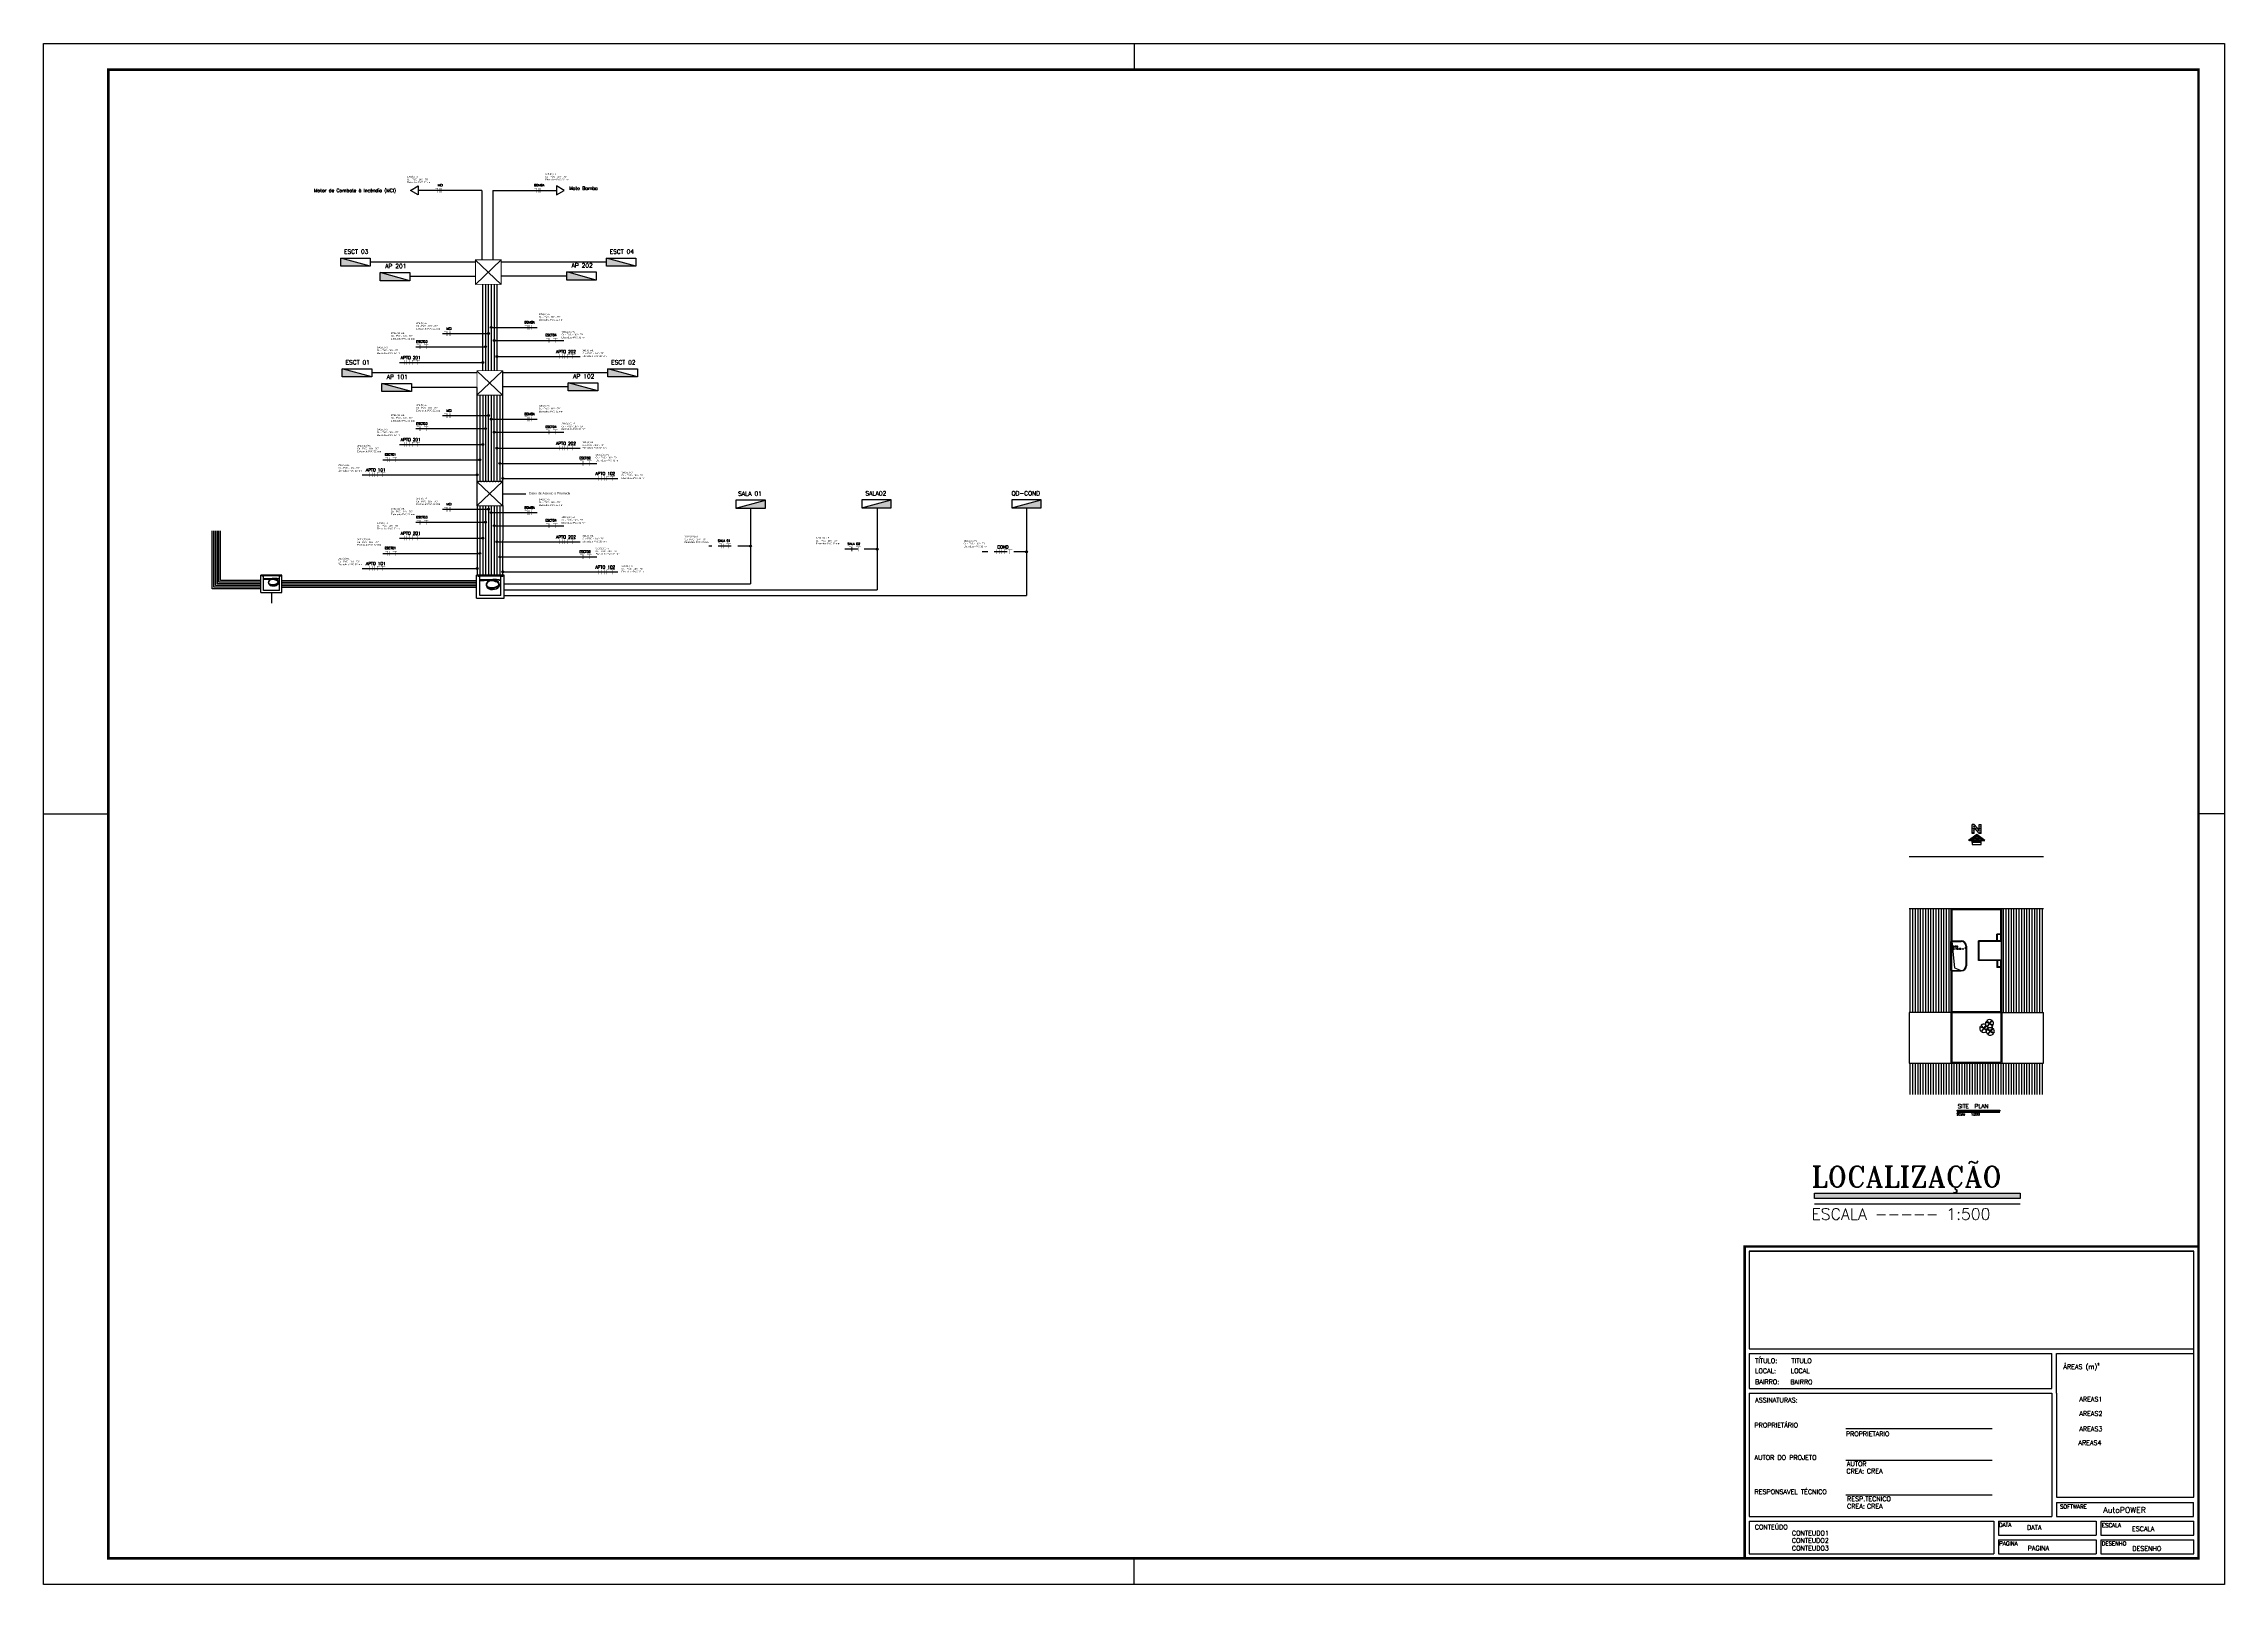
# Model space of a CAD drawing. Header units: millimetres. Extents: x 2788 to 2954, y 1337 to 1391.
# Drawn here: x 2831.86 to 2873.91, y 1336.55 to 1366.25 of the extents above; entities that cross this region are included whole.
import ezdxf
from ezdxf.enums import TextEntityAlignment as Align

# ---------------------------------------------------------------- set-up
doc = ezdxf.new("R2010")
doc.units = ezdxf.units.MM
for name, pattern in [('AXIS', [6, 5, -0.5, 0, -0.5]), ('DASHDOTX2', [50.8, 25.4, -12.7, 0, -12.7]), ('HIDDEN', [0.375, 0.25, -0.125])]:
    doc.linetypes.add(name, pattern=pattern)
for name, color, linetype in [('1', 8, 'AXIS'), ('10', 10, 'Continuous'), ('2', 4, 'Continuous'), ('3', 3, 'Continuous'), ('4', 136, 'Continuous'), ('ax', 1, 'DASHDOTX2'), ('CIRCUITOS', 7, 'Continuous'), ('D - Unifilar Quadros', 7, 'Continuous'), ('DETALHES-DIVERSOS', 7, 'Continuous'), ('HACH', 140, 'Continuous'), ('Textos', 144, 'Continuous'), ('TREE', 11, 'Continuous'), ('TXT', 2, 'Continuous'), ('TXT-1', 2, 'Continuous')]:
    doc.layers.add(name, color=color, linetype=linetype)
doc.layers.add('CIRC IEC', color=7, linetype='Continuous', plot=False)
doc.layers.add('TOMADAS', color=1, linetype='Continuous', lineweight=25)
doc.styles.add('ROMANS', font='romans.shx', dxfattribs={"height": 0.002})
doc.styles.add('ROMANT', font='romant', dxfattribs={"height": 20})
doc.styles.get("Standard").update_dxf_attribs({"font": 'arial.ttf'})

# ---------------------------------------------------------------- blocks, each defined once
blk = doc.blocks.new('TREE3')
at = {"layer": 'TREE'}
for p, q in [((-203, -44), (-245, 7)), ((-112, 32), (-173, 57)), ((-112, 32), (-156, -17)), ((-112, 32), (-153, 83)), ((-112, 32), (-150, -21)), ((-112, 32), (-70, 84)), ((-112, 32), (-61, 75)), ((-112, 32), (-57, -5)), ((-112, 32), (-50, 9)), ((-203, -44), (-264, -19)), ((-203, -44), (-247, -93)), ((-203, -44), (-242, -97)), ((-203, -44), (-168, -2)), ((-203, -44), (-162, -10)), ((-203, -44), (-152, -64)), ((-203, -44), (-163, -72)), ((-99, -88), (-160, -64)), ((-99, -88), (-143, -137)), ((-99, -88), (-141, -37)), ((-99, -88), (-138, -141)), ((-99, -88), (-57, -37)), ((-99, -88), (-48, -46)), ((-99, -88), (-45, -126)), ((-99, -88), (-37, -112))]:
    blk.add_line(p, q, dxfattribs=at)
for centre, radius, start, end in [((-203, -44), 58.8, 129.4476, 158.1381), ((-203, -44), 66, 65.4666, 129.4476), ((-112, 32), 66, 158.1381, 228.1618), ((-112, 32), 58.8, 129.4476, 158.1381), ((-112, 32), 66, 50.6425, 129.4476), ((-112, 32), 58.8, 39.838, 50.6425), ((-112, 32), 58.8, 325.053, 338.8972), ((-112, 32), 66, 338.8972, 39.838), ((-203, -44), 66, 158.1381, 228.1618), ((-203, -44), 58.8, 228.1618, 234.0177), ((-203, -44), 66, 234.0177, 305.7723), ((-99, -88), 66, 158.1381, 228.1618), ((-99, -88), 58.8, 129.4476, 158.1381), ((-112, 32), 66, 234.0177, 325.053), ((-99, -88), 66, 119.2101, 129.4476), ((-99, -88), 66, 234.0177, 325.053), ((-99, -88), 58.8, 228.1618, 234.0177), ((-203, -44), 66, 0.7815, 1.771), ((-99, -88), 66, 50.6425, 72.7102), ((-99, -88), 58.8, 39.838, 50.6425), ((-99, -88), 58.8, 325.053, 338.8972), ((-99, -88), 66, 338.8972, 39.838)]:
    blk.add_arc(centre, radius, start, end, dxfattribs=at)
blk = doc.blocks.new('A$C25676E2D')
at = {"color": 7, "linetype": 'Continuous'}
for points in [[(0, 0), (0, 6.5)], [(0, 6.5), (0.33, 6.5)], [(0.33, 6.5), (0.33, 6.11)], [(0.39, 6.5), (7.22, 6.5)], [(0.39, 6.5), (0.39, 6.17)], [(0.39, 6.17), (7.22, 6.17)], [(6.78, 6.11), (7.28, 6.11), (7.28, 6.5)], [(7.22, 6.17), (7.22, 6.5)], [(7.28, 6.5), (7.78, 6.5)], [(7.78, 0), (7.78, 6.5)], [(0.33, 6.11), (0.94, 6.11)], [(0.94, 0.78), (0.94, 6.11)], [(0.94, 0.78), (6.78, 0.78)], [(6.78, 0.78), (6.78, 6.11)], [(7.78, 0), (0, 0)]]:
    blk.add_lwpolyline(points, dxfattribs=at)
blk = doc.blocks.new('A$C72fb05ed')
h = blk.add_hatch(color=1)
h.dxf.hatch_style = 1
h.paths.add_polyline_path([(0, 0.259), (0.88, 0.259), (0.88, 0.499)])
at = {"layer": 'TOMADAS', "linetype": 'Continuous'}
for p, q in [((0.88, 0.499), (0, 0.499)), ((0, 0.499), (0, 0.259)), ((0, 0.259), (0.88, 0.499)), ((0, 0.259), (0.88, 0.259)), ((0.88, 0.259), (0.88, 0.499))]:
    blk.add_line(p, q, dxfattribs=at)
at = {"layer": 'TOMADAS', "linetype": 'Continuous', "style": 'ROMANS', "flags": 8}
blk.add_attdef('002', text='', height=0.128, dxfattribs=at).set_placement((0.42, 0.635), align=Align.MIDDLE_CENTER)
blk.add_attdef('020', text='', height=0.128, dxfattribs=at).set_placement((0.431, 0.105), align=Align.MIDDLE_RIGHT)
blk = doc.blocks.new('A$C60FB1DCF')
at = {"const_width": 0.0135}
for points in [[(0.007, 0.189), (0.007, 0)], [(0.11, 0.189), (0.11, 0)], [(0.214, 0.189), (0.214, 0)], [(0.311, 0.182), (0.414, 0.182)], [(0.317, 0.176), (0.317, 0)], [(0.45, 0.182), (0.63, 0.182)], [(0.533, 0.176), (0.533, 0)]]:
    blk.add_lwpolyline(points, dxfattribs=at)
at = {"style": 'ROMANS', "flags": 8}
blk.add_attdef('001', text='', height=0.09, dxfattribs=at).set_placement((0.257, 0.283), align=Align.MIDDLE_CENTER)
blk = doc.blocks.new('es')
at = {"const_width": 0.0101}
for points in [[(-0.285, -0.126), (-0.363, -0.126)], [(-0.29, -0.131), (-0.29, -0.263)], [(-0.245, -0.121), (-0.245, -0.263)], [(-0.016, -0.126), (-0.151, -0.126)], [(-0.078, -0.131), (-0.078, -0.263)]]:
    blk.add_lwpolyline(points, dxfattribs=at)
at = {"style": 'ROMANS', "flags": 8}
blk.add_attdef('ESCT', text='', height=0.0675, rotation=360, dxfattribs=at).set_placement((-0.214, -0.04), align=Align.MIDDLE_CENTER)
blk = doc.blocks.new('BSFDVSZ')
at = {"color": 7, "linetype": 'Continuous'}
for points in [[(-0.506, -0.579), (-0.506, -0.056)], [(-0.466, -0.056), (-0.506, -0.056)], [(-0.425, -0.088), (-0.466, -0.088), (-0.466, -0.056)], [(0.088, -0.056), (-0.461, -0.056)], [(-0.461, -0.083), (-0.461, -0.056)], [(0.088, -0.083), (-0.461, -0.083)], [(-0.425, -0.516), (-0.425, -0.088)], [(0.044, -0.516), (0.044, -0.088)], [(0.093, -0.088), (0.044, -0.088)], [(0.088, -0.056), (0.088, -0.083)], [(0.093, -0.056), (0.093, -0.088)], [(0.12, -0.056), (0.093, -0.056)], [(-0.506, -0.579), (0.12, -0.579)], [(0.044, -0.516), (-0.425, -0.516)]]:
    blk.add_lwpolyline(points, dxfattribs=at)
for points, knots in [([(0.044, -0.172), (0.002, -0.166), (-0.094, -0.153), (-0.251, -0.157), (-0.302, -0.318), (-0.166, -0.346), (-0.018, -0.318), (0.024, -0.246), (-0.097, -0.135), (-0.216, -0.176), (-0.423, -0.166)], [0.060951, 0.060951, 0.060951, 0.060951, 3.18264, 7.20266, 9.71785, 12.736991, 16.557052, 18.963776, 20.533761, 27.348764, 27.348764, 27.348764, 27.348764]), ([(0.044, -0.172), (0.002, -0.166), (-0.094, -0.153), (-0.251, -0.157), (-0.302, -0.318), (-0.166, -0.346), (-0.018, -0.318), (0.024, -0.246), (-0.097, -0.135), (-0.216, -0.176), (-0.423, -0.166)], [0.060951, 0.060951, 0.060951, 0.060951, 3.18264, 7.20266, 9.71785, 12.736991, 16.557052, 18.963776, 20.533761, 27.348764, 27.348764, 27.348764, 27.348764]), ([(-0.423, -0.183), (-0.274, -0.177), (-0.177, -0.164), (-0.019, -0.168), (0.032, -0.328), (-0.104, -0.406), (-0.252, -0.386), (-0.294, -0.257), (-0.175, -0.146), (-0.056, -0.155), (0.044, -0.176)], [0, 0, 0, 0, 3.18264, 7.20266, 9.71785, 12.736991, 16.557052, 18.963776, 20.533761, 27.265074, 27.265074, 27.265074, 27.265074]), ([(-0.423, -0.183), (-0.274, -0.177), (-0.177, -0.164), (-0.019, -0.168), (0.032, -0.328), (-0.104, -0.406), (-0.252, -0.386), (-0.294, -0.257), (-0.175, -0.146), (-0.056, -0.155), (0.044, -0.176)], [0, 0, 0, 0, 3.18264, 7.20266, 9.71785, 12.736991, 16.557052, 18.963776, 20.533761, 27.265074, 27.265074, 27.265074, 27.265074]), ([(0.044, -0.182), (0.002, -0.177), (-0.094, -0.164), (-0.251, -0.168), (-0.302, -0.328), (-0.166, -0.364), (-0.018, -0.386), (0.024, -0.257), (-0.097, -0.185), (-0.216, -0.155), (-0.423, -0.176)], [0.060951, 0.060951, 0.060951, 0.060951, 3.18264, 7.20266, 9.71785, 12.736991, 16.557052, 18.963776, 20.533761, 27.348764, 27.348764, 27.348764, 27.348764]), ([(0.044, -0.182), (0.002, -0.177), (-0.094, -0.164), (-0.251, -0.168), (-0.302, -0.328), (-0.166, -0.364), (-0.018, -0.386), (0.024, -0.257), (-0.097, -0.185), (-0.216, -0.155), (-0.423, -0.176)], [0.060951, 0.060951, 0.060951, 0.060951, 3.18264, 7.20266, 9.71785, 12.736991, 16.557052, 18.963776, 20.533761, 27.348764, 27.348764, 27.348764, 27.348764]), ([(-0.423, -0.172), (-0.274, -0.166), (-0.177, -0.194), (-0.019, -0.157), (0.032, -0.318), (-0.104, -0.348), (-0.252, -0.376), (-0.294, -0.246), (-0.175, -0.154), (-0.056, -0.172), (0.044, -0.166)], [0, 0, 0, 0, 3.18264, 7.20266, 9.71785, 12.736991, 16.557052, 18.963776, 20.533761, 27.265074, 27.265074, 27.265074, 27.265074]), ([(-0.423, -0.172), (-0.274, -0.166), (-0.177, -0.194), (-0.019, -0.157), (0.032, -0.318), (-0.104, -0.348), (-0.252, -0.376), (-0.294, -0.246), (-0.175, -0.154), (-0.056, -0.172), (0.044, -0.166)], [0, 0, 0, 0, 3.18264, 7.20266, 9.71785, 12.736991, 16.557052, 18.963776, 20.533761, 27.265074, 27.265074, 27.265074, 27.265074])]:
    blk.add_open_spline(points, degree=3, knots=knots)
at = {"xscale": -0.08040111005248037, "yscale": 0.08040111005248037, "zscale": 0.08040111005248037}
blk.add_blockref('A$C25676E2D', (0.12, -0.579), dxfattribs=at)
blk = doc.blocks.new('ESCT')
at = {"const_width": 0.0101}
for points in [[(-0.181, -0.179), (-0.258, -0.179)], [(-0.186, -0.184), (-0.186, -0.316)], [(-0.141, -0.174), (-0.141, -0.316)], [(-0.105, -0.174), (-0.105, -0.316)], [(-0.066, -0.174), (-0.066, -0.316)]]:
    blk.add_lwpolyline(points, dxfattribs=at)
at = {"style": 'ROMANS', "flags": 8}
blk.add_attdef('ESCT', text='', height=0.0675, rotation=360, dxfattribs=at).set_placement((-0.109, -0.093), align=Align.MIDDLE_CENTER)

msp = doc.modelspace()

# ---------------------------------------------------------------- hatches: boundary and pattern name
at = {"layer": '10'}
h = msp.add_hatch(dxfattribs=at)
h.set_pattern_fill('ANSI31', color=256, scale=0.4, angle=45, style=0)
h.set_pattern_definition([(90, (2887.20038, 1329.6978), (-0.05, 1e-17), [])])
h.paths.add_polyline_path([(2868.632, 1349.571), (2867.832, 1349.571), (2867.832, 1347.571), (2868.632, 1347.571), (2868.632, 1348.381), (2868.632, 1348.941)])
h.paths.add_polyline_path([(2870.418, 1349.571), (2869.618, 1349.571), (2869.618, 1347.571), (2870.418, 1347.571)])
h.paths.add_polyline_path([(2869.618, 1345.991), (2870.418, 1345.991), (2870.418, 1346.591), (2869.618, 1346.591), (2867.832, 1346.591), (2867.832, 1345.991)])
at = {"layer": 'ax'}
h = msp.add_hatch(dxfattribs=at)
h.set_pattern_fill('TRIANG', color=256, scale=0.12, style=0)
h.set_pattern_definition([(60, (2779.174726, 1314.74465), (-0.0225, 0.038971143), [0.0225, -0.0225]), (120, (2779.174726, 1314.74465), (-0.045, 3e-11), [0.0225, -0.0225]), (0, (2779.163476, 1314.764136), (0.0225, 0.038971143), [0.0225, -0.0225])])
h.paths.add_polyline_path([(2869.085, 1351.192), (2869.044, 1351.192), (2869.044, 1351.022), (2869.085, 1351.022), (2869.085, 1351.13), (2869.18, 1351.022), (2869.221, 1351.022), (2869.221, 1351.192), (2869.18, 1351.192), (2869.18, 1351.084)])
h = msp.add_hatch(dxfattribs=at)
h.set_pattern_fill('CROSS', color=256, scale=0.036, style=0)
h.set_pattern_definition([(0, (2814.8628285, 1329.305186), (0.009, 0.009), [0.0045, -0.0135]), (90, (2814.8650785, 1329.302936), (-0.009, 0.009), [0.0045, -0.0135])])
h.paths.add_polyline_path([(2869.132, 1351), (2868.976, 1350.884), (2869.046, 1350.884), (2869.046, 1350.849), (2869.218, 1350.849), (2869.218, 1350.884), (2869.289, 1350.884)])
at = {"layer": 'HACH'}
for points in [[(2868.758, 1345.689), (2869.578, 1345.689), (2869.578, 1345.669), (2868.758, 1345.669)], [(2866.007, 1344.085), (2869.972, 1344.085), (2869.972, 1343.985), (2866.007, 1343.985)]]:
    msp.add_hatch(color=256, dxfattribs=at).paths.add_polyline_path(points)

# ---------------------------------------------------------------- linework, layer by layer
for p, q in [((2831.858, 1336.547), (2831.858, 1366.247)), ((2831.858, 1366.247), (2873.908, 1366.247)), ((2852.883, 1366.247), (2852.883, 1365.747)), ((2873.908, 1366.247), (2873.908, 1336.547)), ((2840.306, 1363.419), (2839.08, 1363.419)), ((2840.306, 1363.419), (2840.306, 1362.078)), ((2840.521, 1363.419), (2840.521, 1362.078)), ((2840.521, 1363.419), (2841.747, 1363.419)), ((2840.185, 1362.035), (2838.156, 1362.035)), ((2840.182, 1362.078), (2840.68, 1361.607)), ((2840.68, 1362.078), (2840.184, 1361.607)), ((2842.709, 1362.035), (2840.68, 1362.035)), ((2840.184, 1361.755), (2838.92, 1361.755)), ((2840.322, 1361.607), (2840.322, 1359.942)), ((2840.379, 1361.607), (2840.379, 1359.942)), ((2840.432, 1361.607), (2840.432, 1359.942)), ((2840.489, 1361.607), (2840.489, 1359.942)), ((2840.544, 1361.607), (2840.544, 1359.942)), ((2840.599, 1361.607), (2840.599, 1359.942)), ((2841.945, 1361.767), (2840.68, 1361.767)), ((2840.215, 1359.899), (2838.186, 1359.899)), ((2840.212, 1359.942), (2840.709, 1359.471)), ((2840.709, 1359.942), (2840.214, 1359.471)), ((2840.709, 1359.942), (2840.709, 1359.471)), ((2842.739, 1359.899), (2840.709, 1359.899)), ((2840.214, 1359.619), (2838.949, 1359.619)), ((2840.214, 1359.619), (2840.214, 1359.148)), ((2841.974, 1359.631), (2840.709, 1359.631)), ((2840.214, 1359.471), (2840.214, 1357.807)), ((2840.269, 1359.471), (2840.269, 1357.807)), ((2840.328, 1359.471), (2840.328, 1357.807)), ((2840.379, 1359.471), (2840.379, 1357.807)), ((2840.432, 1359.471), (2840.432, 1357.807)), ((2840.489, 1359.471), (2840.489, 1357.807)), ((2840.542, 1359.471), (2840.542, 1357.807)), ((2840.599, 1359.471), (2840.599, 1357.807)), ((2840.654, 1359.471), (2840.654, 1357.807)), ((2840.709, 1359.148), (2840.707, 1357.807)), ((2840.709, 1359.471), (2840.709, 1357.807)), ((2840.212, 1357.807), (2840.709, 1357.336)), ((2840.214, 1357.807), (2840.214, 1357.336)), ((2840.709, 1357.807), (2840.214, 1357.336)), ((2840.709, 1357.807), (2840.709, 1357.336)), ((2840.216, 1357.344), (2840.216, 1356.003)), ((2840.269, 1357.344), (2840.269, 1356.003)), ((2840.328, 1357.344), (2840.328, 1356.003)), ((2840.379, 1357.344), (2840.379, 1356.003)), ((2840.434, 1357.344), (2840.434, 1356.003)), ((2840.489, 1357.344), (2840.489, 1356.003)), ((2840.544, 1357.344), (2840.544, 1356.003)), ((2840.599, 1357.344), (2840.599, 1356.003)), ((2840.654, 1357.344), (2840.654, 1356.003)), ((2840.712, 1357.344), (2840.709, 1356.003)), ((2845.491, 1357.29), (2845.491, 1355.834)), ((2847.93, 1357.29), (2847.93, 1355.717)), ((2850.813, 1357.29), (2850.813, 1355.609)), ((2835.106, 1355.737), (2835.106, 1356.855)), ((2835.138, 1355.769), (2835.138, 1356.855)), ((2835.171, 1355.801), (2835.171, 1356.855)), ((2835.203, 1356.855), (2835.203, 1355.834)), ((2835.203, 1355.834), (2835.203, 1356.855)), ((2835.235, 1355.866), (2835.235, 1356.855)), ((2835.268, 1355.898), (2835.268, 1356.855)), ((2836.048, 1355.737), (2835.106, 1355.737)), ((2836.048, 1355.769), (2835.138, 1355.769)), ((2836.048, 1355.801), (2835.171, 1355.801)), ((2836.048, 1355.834), (2835.203, 1355.834)), ((2836.048, 1355.866), (2835.235, 1355.866)), ((2836.048, 1355.898), (2835.268, 1355.898)), ((2836.453, 1355.898), (2840.203, 1355.898)), ((2836.453, 1355.866), (2840.203, 1355.866)), ((2836.453, 1355.834), (2840.203, 1355.834)), ((2836.453, 1355.801), (2840.203, 1355.801)), ((2836.453, 1355.769), (2840.203, 1355.769)), ((2840.736, 1355.834), (2845.491, 1355.834)), ((2840.736, 1355.717), (2847.93, 1355.717)), ((2836.25, 1355.665), (2836.25, 1355.463)), ((2840.736, 1355.61), (2850.813, 1355.61)), ((2831.858, 1351.397), (2833.108, 1351.397)), ((2873.908, 1351.397), (2873.408, 1351.397)), ((2864.944, 1340.919), (2864.962, 1340.937)), ((2866.611, 1339.554), (2869.432, 1339.554)), ((2866.611, 1338.944), (2869.432, 1338.944)), ((2866.611, 1338.272), (2869.432, 1338.272)), ((2852.883, 1336.547), (2852.883, 1337.047)), ((2873.908, 1336.547), (2831.858, 1336.547))]:
    msp.add_line(p, q)
at = {"const_width": 0.05}
msp.add_lwpolyline([(2833.108, 1337.047), (2833.108, 1365.747), (2873.408, 1365.747), (2873.408, 1337.047)], close=True, dxfattribs=at)
for points in [[(2838.929, 1363.419), (2839.08, 1363.507), (2839.08, 1363.332)], [(2841.898, 1363.419), (2841.747, 1363.507), (2841.747, 1363.332)]]:
    msp.add_lwpolyline(points, close=True)
msp.add_lwpolyline([(2873.408, 1337.047), (2873.408, 1343.06), (2864.658, 1343.06), (2864.658, 1337.047)], dxfattribs=at)
for points in [[(2864.747, 1342.97), (2873.318, 1342.97)], [(2864.747, 1342.97), (2864.747, 1341.085)], [(2873.318, 1338.617), (2873.318, 1342.97), (2864.747, 1342.97)], [(2873.318, 1341.085), (2873.318, 1342.97)], [(2864.747, 1341.085), (2873.318, 1341.085)], [(2864.747, 1340.323), (2870.581, 1340.323), (2870.581, 1340.996)], [(2864.747, 1340.996), (2864.747, 1340.323)], [(2864.747, 1340.996), (2870.581, 1340.996)], [(2870.671, 1340.233), (2870.671, 1340.996)], [(2870.671, 1340.996), (2873.318, 1340.996)], [(2873.318, 1338.225), (2873.318, 1340.996)], [(2864.747, 1340.233), (2870.581, 1340.233)], [(2864.747, 1340.233), (2864.747, 1337.855)], [(2870.581, 1340.233), (2870.581, 1337.855)], [(2870.671, 1340.233), (2870.671, 1338.225)], [(2870.67, 1338.125), (2873.315, 1338.125)], [(2870.67, 1338.125), (2870.67, 1337.856)], [(2870.671, 1338.225), (2873.318, 1338.225)], [(2873.315, 1337.856), (2873.315, 1338.125)], [(2864.747, 1337.855), (2870.581, 1337.855)], [(2864.747, 1337.765), (2869.459, 1337.765)], [(2864.747, 1337.765), (2864.747, 1337.137), (2869.459, 1337.137)], [(2869.459, 1337.765), (2869.459, 1337.137)], [(2869.549, 1337.765), (2869.549, 1337.496)], [(2869.549, 1337.765), (2871.433, 1337.765)], [(2870.67, 1337.856), (2873.315, 1337.856)], [(2871.433, 1337.765), (2871.433, 1337.496)], [(2871.523, 1337.765), (2871.523, 1337.496)], [(2871.523, 1337.765), (2873.318, 1337.765)], [(2873.318, 1337.496), (2873.318, 1337.765)], [(2869.549, 1337.496), (2871.433, 1337.496)], [(2869.549, 1337.406), (2869.549, 1337.137)], [(2869.549, 1337.406), (2871.433, 1337.406)], [(2871.433, 1337.406), (2871.433, 1337.137)], [(2871.523, 1337.496), (2873.318, 1337.496)], [(2871.523, 1337.406), (2871.523, 1337.137)], [(2871.523, 1337.406), (2873.318, 1337.406)], [(2871.523, 1337.137), (2873.318, 1337.137), (2873.318, 1337.406)], [(2869.549, 1337.137), (2871.433, 1337.137)]]:
    msp.add_lwpolyline(points)
for points, knots in [([(2836.404, 1355.928), (2836.377, 1355.932), (2836.315, 1355.94), (2836.213, 1355.937), (2836.18, 1355.834), (2836.268, 1355.816), (2836.364, 1355.834), (2836.391, 1355.88), (2836.313, 1355.952), (2836.235, 1355.925), (2836.102, 1355.932)], [0.060951, 0.060951, 0.060951, 0.060951, 3.18264, 7.20266, 9.71785, 12.736991, 16.557052, 18.963776, 20.533761, 27.348764, 27.348764, 27.348764, 27.348764]), ([(2836.404, 1355.928), (2836.377, 1355.932), (2836.315, 1355.94), (2836.213, 1355.937), (2836.18, 1355.834), (2836.268, 1355.816), (2836.364, 1355.834), (2836.391, 1355.88), (2836.313, 1355.952), (2836.235, 1355.925), (2836.102, 1355.932)], [0.060951, 0.060951, 0.060951, 0.060951, 3.18264, 7.20266, 9.71785, 12.736991, 16.557052, 18.963776, 20.533761, 27.348764, 27.348764, 27.348764, 27.348764]), ([(2836.102, 1355.921), (2836.198, 1355.925), (2836.261, 1355.933), (2836.363, 1355.93), (2836.396, 1355.827), (2836.308, 1355.777), (2836.212, 1355.789), (2836.185, 1355.873), (2836.262, 1355.945), (2836.339, 1355.939), (2836.404, 1355.926)], [0, 0, 0, 0, 3.18264, 7.20266, 9.71785, 12.736991, 16.557052, 18.963776, 20.533761, 27.265074, 27.265074, 27.265074, 27.265074]), ([(2836.102, 1355.921), (2836.198, 1355.925), (2836.261, 1355.933), (2836.363, 1355.93), (2836.396, 1355.827), (2836.308, 1355.777), (2836.212, 1355.789), (2836.185, 1355.873), (2836.262, 1355.945), (2836.339, 1355.939), (2836.404, 1355.926)], [0, 0, 0, 0, 3.18264, 7.20266, 9.71785, 12.736991, 16.557052, 18.963776, 20.533761, 27.265074, 27.265074, 27.265074, 27.265074]), ([(2836.404, 1355.921), (2836.377, 1355.925), (2836.315, 1355.933), (2836.213, 1355.93), (2836.18, 1355.827), (2836.268, 1355.804), (2836.364, 1355.789), (2836.391, 1355.873), (2836.313, 1355.919), (2836.235, 1355.939), (2836.102, 1355.925)], [0.060951, 0.060951, 0.060951, 0.060951, 3.18264, 7.20266, 9.71785, 12.736991, 16.557052, 18.963776, 20.533761, 27.348764, 27.348764, 27.348764, 27.348764]), ([(2836.404, 1355.921), (2836.377, 1355.925), (2836.315, 1355.933), (2836.213, 1355.93), (2836.18, 1355.827), (2836.268, 1355.804), (2836.364, 1355.789), (2836.391, 1355.873), (2836.313, 1355.919), (2836.235, 1355.939), (2836.102, 1355.925)], [0.060951, 0.060951, 0.060951, 0.060951, 3.18264, 7.20266, 9.71785, 12.736991, 16.557052, 18.963776, 20.533761, 27.348764, 27.348764, 27.348764, 27.348764]), ([(2836.102, 1355.928), (2836.198, 1355.932), (2836.261, 1355.914), (2836.363, 1355.937), (2836.396, 1355.834), (2836.308, 1355.814), (2836.212, 1355.796), (2836.185, 1355.88), (2836.262, 1355.94), (2836.339, 1355.928), (2836.404, 1355.932)], [0, 0, 0, 0, 3.18264, 7.20266, 9.71785, 12.736991, 16.557052, 18.963776, 20.533761, 27.265074, 27.265074, 27.265074, 27.265074]), ([(2836.102, 1355.928), (2836.198, 1355.932), (2836.261, 1355.914), (2836.363, 1355.937), (2836.396, 1355.834), (2836.308, 1355.814), (2836.212, 1355.796), (2836.185, 1355.88), (2836.262, 1355.94), (2836.339, 1355.928), (2836.404, 1355.932)], [0, 0, 0, 0, 3.18264, 7.20266, 9.71785, 12.736991, 16.557052, 18.963776, 20.533761, 27.265074, 27.265074, 27.265074, 27.265074])]:
    msp.add_open_spline(points, degree=3, knots=knots)
for p in [(2840.239, 1357.807), (2840.297, 1357.807), (2840.352, 1357.807), (2840.407, 1357.807), (2840.462, 1357.807), (2840.517, 1357.807), (2840.572, 1357.807), (2840.627, 1357.807), (2840.682, 1357.807), (2840.684, 1357.807)]:
    msp.add_point(p)
at = {"layer": '1'}
for p, q in [((2868.758, 1345.649), (2869.578, 1345.649)), ((2866.007, 1343.885), (2869.972, 1343.885))]:
    msp.add_line(p, q, dxfattribs=at)
at = {"layer": '10'}
for p, q in [((2868.652, 1348.941), (2868.702, 1348.43)), ((2868.702, 1348.43), (2868.834, 1348.381))]:
    msp.add_line(p, q, dxfattribs=at)
at = {"layer": '2'}
for p, q in [((2868.632, 1348.381), (2868.632, 1348.941)), ((2868.652, 1348.381), (2868.652, 1348.941)), ((2868.632, 1347.571), (2868.632, 1346.591)), ((2868.652, 1347.571), (2868.652, 1346.611)), ((2869.598, 1347.571), (2869.598, 1346.611)), ((2869.618, 1347.571), (2869.618, 1346.591)), ((2868.632, 1346.591), (2869.618, 1346.591)), ((2868.652, 1346.611), (2869.598, 1346.611))]:
    msp.add_line(p, q, dxfattribs=at)
at = {"layer": '3'}
for p, q in [((2870.418, 1349.571), (2867.832, 1349.571)), ((2868.632, 1349.571), (2868.632, 1348.941)), ((2868.652, 1349.551), (2868.652, 1348.951)), ((2869.598, 1349.551), (2868.652, 1349.551)), ((2869.598, 1349.081), (2869.598, 1349.551)), ((2869.618, 1347.571), (2869.618, 1349.571)), ((2869.598, 1349.081), (2869.522, 1349.081)), ((2869.522, 1348.951), (2869.522, 1349.081)), ((2869.598, 1349.071), (2869.532, 1349.071)), ((2869.532, 1348.951), (2869.532, 1349.071)), ((2869.598, 1348.951), (2869.598, 1349.071)), ((2868.632, 1348.941), (2868.834, 1348.941)), ((2868.652, 1348.951), (2868.834, 1348.951)), ((2868.924, 1348.851), (2868.924, 1348.471)), ((2868.934, 1348.851), (2868.934, 1348.471)), ((2869.618, 1348.951), (2869.168, 1348.951)), ((2869.168, 1348.571), (2869.168, 1348.951)), ((2869.178, 1348.951), (2869.168, 1348.951)), ((2869.168, 1348.571), (2869.168, 1348.606)), ((2869.618, 1348.571), (2869.168, 1348.571)), ((2869.178, 1348.571), (2869.168, 1348.571)), ((2869.178, 1348.581), (2869.178, 1348.941)), ((2869.608, 1348.941), (2869.178, 1348.941)), ((2869.608, 1348.581), (2869.178, 1348.581)), ((2869.522, 1348.571), (2869.522, 1348.441)), ((2869.532, 1348.571), (2869.532, 1348.451)), ((2869.598, 1348.571), (2869.532, 1348.571)), ((2869.598, 1348.451), (2869.598, 1348.571)), ((2869.608, 1348.581), (2869.608, 1348.941)), ((2868.632, 1348.381), (2868.632, 1347.571)), ((2868.632, 1348.381), (2868.834, 1348.381)), ((2868.652, 1348.371), (2868.652, 1347.591)), ((2868.652, 1348.371), (2868.834, 1348.371)), ((2869.598, 1348.441), (2869.522, 1348.441)), ((2869.598, 1348.451), (2869.532, 1348.451)), ((2869.598, 1347.591), (2869.598, 1348.441)), ((2868.632, 1347.571), (2867.832, 1347.571)), ((2868.632, 1347.571), (2869.618, 1347.571)), ((2868.652, 1347.591), (2869.598, 1347.591))]:
    msp.add_line(p, q, dxfattribs=at)
for centre, radius, start, end in [((2868.834, 1348.851), 0.1, 0, 90), ((2868.834, 1348.851), 0.09, 0, 90), ((2868.834, 1348.471), 0.1, 270, 0), ((2868.834, 1348.471), 0.09, 270, 0)]:
    msp.add_arc(centre, radius, start, end, dxfattribs=at)
at = {"layer": '4'}
for p, q in [((2870.418, 1350.571), (2867.832, 1350.571)), ((2867.832, 1347.571), (2867.832, 1346.591)), ((2869.618, 1347.571), (2870.418, 1347.571)), ((2870.418, 1346.591), (2870.418, 1347.571)), ((2867.832, 1346.591), (2868.632, 1346.591)), ((2869.618, 1346.591), (2870.418, 1346.591))]:
    msp.add_line(p, q, dxfattribs=at)
at = {"layer": 'ax'}
for p, q in [((2869.085, 1351.192), (2869.044, 1351.192)), ((2869.044, 1351.022), (2869.044, 1351.192)), ((2869.085, 1351.192), (2869.18, 1351.084)), ((2869.085, 1351.13), (2869.18, 1351.022)), ((2869.085, 1351.022), (2869.085, 1351.13)), ((2869.18, 1351.084), (2869.18, 1351.192)), ((2869.18, 1351.192), (2869.221, 1351.192)), ((2869.221, 1351.022), (2869.221, 1351.192)), ((2869.132, 1351), (2868.976, 1350.884)), ((2869.046, 1350.884), (2868.976, 1350.884)), ((2869.085, 1351.022), (2869.044, 1351.022)), ((2869.046, 1350.849), (2869.046, 1350.884)), ((2869.289, 1350.884), (2869.132, 1351)), ((2869.221, 1351.022), (2869.18, 1351.022)), ((2869.218, 1350.849), (2869.218, 1350.884)), ((2869.218, 1350.884), (2869.289, 1350.884))]:
    msp.add_line(p, q, dxfattribs=at)
msp.add_lwpolyline([(2869.046, 1350.807), (2869.218, 1350.807), (2869.218, 1350.849), (2869.046, 1350.849)], close=True, dxfattribs=at)
at = {"layer": 'CIRCUITOS', "linetype": 'Continuous'}
for p, q in [((2840.489, 1360.778), (2841.374, 1360.778)), ((2839.036, 1360.405), (2840.379, 1360.405)), ((2839.55, 1360.659), (2840.434, 1360.659)), ((2840.544, 1360.526), (2841.887, 1360.526)), ((2838.722, 1360.099), (2840.328, 1360.099)), ((2840.599, 1360.218), (2842.205, 1360.218)), ((2839.55, 1359.078), (2840.434, 1359.078)), ((2839.036, 1358.825), (2840.379, 1358.825)), ((2840.489, 1359.01), (2841.374, 1359.01)), ((2840.544, 1358.758), (2841.887, 1358.758)), ((2838.396, 1358.225), (2840.269, 1358.225)), ((2838.722, 1358.518), (2840.328, 1358.518)), ((2840.599, 1358.45), (2842.205, 1358.45)), ((2837.998, 1357.935), (2840.216, 1357.935)), ((2840.654, 1358.156), (2842.528, 1358.156)), ((2840.71, 1357.867), (2842.928, 1357.867)), ((2840.709, 1357.571), (2841.156, 1357.571)), ((2839.036, 1357.021), (2840.379, 1357.021)), ((2839.55, 1357.274), (2840.434, 1357.274)), ((2840.489, 1357.206), (2841.374, 1357.206)), ((2840.544, 1356.954), (2841.887, 1356.954)), ((2838.722, 1356.714), (2840.328, 1356.714)), ((2840.599, 1356.646), (2842.205, 1356.646)), ((2837.998, 1356.131), (2840.216, 1356.131)), ((2838.396, 1356.421), (2840.269, 1356.421)), ((2840.654, 1356.352), (2842.528, 1356.352)), ((2840.71, 1356.063), (2842.928, 1356.063))]:
    msp.add_line(p, q, dxfattribs=at)
at = {"layer": 'CIRCUITOS'}
for centre in [(2840.489, 1360.778), (2840.379, 1360.405), (2840.434, 1360.659), (2840.544, 1360.526), (2840.328, 1360.099), (2840.599, 1360.218), (2840.434, 1359.078), (2840.379, 1358.825), (2840.489, 1359.01), (2840.544, 1358.758), (2840.269, 1358.225), (2840.328, 1358.518), (2840.599, 1358.45), (2840.216, 1357.935), (2840.654, 1358.156), (2840.71, 1357.867), (2840.379, 1357.021), (2840.434, 1357.274), (2840.489, 1357.206), (2840.544, 1356.954), (2840.328, 1356.714), (2840.599, 1356.646), (2845.491, 1356.562), (2840.216, 1356.131), (2840.269, 1356.421), (2840.654, 1356.352), (2847.93, 1356.503), (2850.813, 1356.449), (2840.71, 1356.063)]:
    msp.add_circle(centre, 0.0182, dxfattribs=at)
at = {"layer": 'D - Unifilar Quadros', "linetype": 'HIDDEN'}
for p, q in [((2845.491, 1356.562), (2844.682, 1356.562)), ((2847.93, 1356.503), (2847.209, 1356.503)), ((2850.813, 1356.449), (2849.956, 1356.449))]:
    msp.add_line(p, q, dxfattribs=at)
at = {"layer": 'DETALHES-DIVERSOS', "const_width": 0.0162, "flags": 128}
for points in [[(2840.184, 1362.078), (2840.184, 1361.607), (2840.68, 1361.607), (2840.68, 1362.078)], [(2840.214, 1359.942), (2840.214, 1359.471), (2840.709, 1359.471), (2840.709, 1359.942)], [(2840.214, 1357.807), (2840.214, 1357.336), (2840.709, 1357.336), (2840.709, 1357.807)]]:
    msp.add_lwpolyline(points, close=True, dxfattribs=at)
at = {"layer": 'HACH'}
for points in [[(2868.758, 1345.689), (2869.578, 1345.689), (2869.578, 1345.669), (2868.758, 1345.669)], [(2866.007, 1344.085), (2869.972, 1344.085), (2869.972, 1343.985), (2866.007, 1343.985)]]:
    msp.add_lwpolyline(points, close=True, dxfattribs=at)

# ---------------------------------------------------------------- block references
ref = msp.add_blockref('A$C72fb05ed', (2838.156, 1361.79), dxfattribs=dict(xscale=-0.6473014343885618, yscale=0.6473014343885618, zscale=0.6473014343885618))
ref.add_attrib('002', 'ESCT 03', dxfattribs={"layer": 'TOMADAS', "linetype": 'Continuous', "height": 0.0829, "style": 'ROMANS', "flags": 8}).set_placement((2837.884, 1362.239), align=Align.MIDDLE_CENTER)
ref = msp.add_blockref('A$C72fb05ed', (2838.92, 1361.51), dxfattribs=dict(xscale=-0.6473014343885618, yscale=0.6473014343885618, zscale=0.6473014343885618))
ref.add_attrib('002', 'AP 201', dxfattribs={"layer": 'TOMADAS', "linetype": 'Continuous', "height": 0.0829, "style": 'ROMANS', "flags": 8}).set_placement((2838.648, 1361.959), align=Align.MIDDLE_CENTER)
ref = msp.add_blockref('A$C72fb05ed', (2842.514, 1361.522), dxfattribs=dict(xscale=-0.6473014343885618, yscale=0.6473014343885618, zscale=0.6473014343885618))
ref.add_attrib('002', 'AP 202', dxfattribs={"layer": 'TOMADAS', "linetype": 'Continuous', "height": 0.0829, "style": 'ROMANS', "flags": 8}).set_placement((2842.242, 1361.971), align=Align.MIDDLE_CENTER)
ref = msp.add_blockref('A$C72fb05ed', (2843.279, 1361.79), dxfattribs=dict(xscale=-0.6473014343885618, yscale=0.6473014343885618, zscale=0.6473014343885618))
ref.add_attrib('002', 'ESCT 04', dxfattribs={"layer": 'TOMADAS', "linetype": 'Continuous', "height": 0.0829, "style": 'ROMANS', "flags": 8}).set_placement((2843.007, 1362.239), align=Align.MIDDLE_CENTER)
ref = msp.add_blockref('A$C72fb05ed', (2838.186, 1359.654), dxfattribs=dict(xscale=-0.6473014343885618, yscale=0.6473014343885618, zscale=0.6473014343885618))
ref.add_attrib('002', 'ESCT 01', dxfattribs={"layer": 'TOMADAS', "linetype": 'Continuous', "height": 0.0829, "style": 'ROMANS', "flags": 8}).set_placement((2837.914, 1360.103), align=Align.MIDDLE_CENTER)
ref = msp.add_blockref('A$C72fb05ed', (2843.308, 1359.654), dxfattribs=dict(xscale=-0.6473014343885618, yscale=0.6473014343885618, zscale=0.6473014343885618))
ref.add_attrib('002', 'ESCT 02', dxfattribs={"layer": 'TOMADAS', "linetype": 'Continuous', "height": 0.0829, "style": 'ROMANS', "flags": 8}).set_placement((2843.036, 1360.103), align=Align.MIDDLE_CENTER)
ref = msp.add_blockref('A$C72fb05ed', (2838.949, 1359.374), dxfattribs=dict(xscale=-0.6473014343885618, yscale=0.6473014343885618, zscale=0.6473014343885618))
ref.add_attrib('002', 'AP 101', dxfattribs={"layer": 'TOMADAS', "linetype": 'Continuous', "height": 0.0829, "style": 'ROMANS', "flags": 8}).set_placement((2838.677, 1359.823), align=Align.MIDDLE_CENTER)
ref = msp.add_blockref('A$C72fb05ed', (2842.544, 1359.386), dxfattribs=dict(xscale=-0.6473014343885618, yscale=0.6473014343885618, zscale=0.6473014343885618))
ref.add_attrib('002', 'AP 102', dxfattribs={"layer": 'TOMADAS', "linetype": 'Continuous', "height": 0.0829, "style": 'ROMANS', "flags": 8}).set_placement((2842.272, 1359.835), align=Align.MIDDLE_CENTER)
ref = msp.add_blockref('A$C72fb05ed', (2845.206, 1357.122), dxfattribs=dict(xscale=0.6473014343885618, yscale=0.6473014343885618, zscale=0.6473014343885618))
ref.add_attrib('002', 'SALA 01', dxfattribs={"layer": 'TOMADAS', "linetype": 'Continuous', "height": 0.0829, "style": 'ROMANS', "flags": 8}).set_placement((2845.478, 1357.572), align=Align.MIDDLE_CENTER)
ref = msp.add_blockref('A$C72fb05ed', (2847.633, 1357.128), dxfattribs=dict(xscale=0.6473014343885618, yscale=0.6473014343885618, zscale=0.6473014343885618))
ref.add_attrib('002', 'SALA02', dxfattribs={"layer": 'TOMADAS', "linetype": 'Continuous', "height": 0.0829, "style": 'ROMANS', "flags": 8}).set_placement((2847.905, 1357.578), align=Align.MIDDLE_CENTER)
ref = msp.add_blockref('A$C72fb05ed', (2850.524, 1357.128), dxfattribs=dict(xscale=0.6473014343885618, yscale=0.6473014343885618, zscale=0.6473014343885618))
ref.add_attrib('002', 'QD-COND', dxfattribs={"layer": 'TOMADAS', "linetype": 'Continuous', "height": 0.0829, "style": 'ROMANS', "flags": 8}).set_placement((2850.796, 1357.578), align=Align.MIDDLE_CENTER)
at = {"xscale": -0.05204375386340315, "yscale": 0.05204375386340315, "zscale": 0.05204375386340315}
msp.add_blockref('A$C25676E2D', (2836.453, 1355.665), dxfattribs=at)
msp.add_blockref('A$C25676E2D', (2836.453, 1355.665), dxfattribs=at)
at = {"layer": 'CIRC IEC'}
ref = msp.add_blockref('A$C60FB1DCF', (2841.805, 1360.172), dxfattribs=dict(at, xscale=0.4854760757914214, yscale=0.4854760757914214, zscale=0.4854760757914214))
ref.add_attrib('001', 'APTO 202', dxfattribs={"layer": '0', "height": 0.0583, "style": 'ROMANS', "flags": 8}).set_placement((2841.93, 1360.309), align=Align.MIDDLE_CENTER)
ref = msp.add_blockref('A$C60FB1DCF', (2838.811, 1360.056), dxfattribs=dict(at, xscale=0.4854760757914214, yscale=0.4854760757914214, zscale=0.4854760757914214))
ref.add_attrib('001', 'APTO 201', dxfattribs={"layer": '0', "height": 0.0583, "style": 'ROMANS', "flags": 8}).set_placement((2838.936, 1360.193), align=Align.MIDDLE_CENTER)
ref = msp.add_blockref('A$C60FB1DCF', (2838.811, 1358.476), dxfattribs=dict(at, xscale=0.4854760757914214, yscale=0.4854760757914214, zscale=0.4854760757914214))
ref.add_attrib('001', 'APTO 201', dxfattribs={"layer": '0', "height": 0.0583, "style": 'ROMANS', "flags": 8}).set_placement((2838.936, 1358.613), align=Align.MIDDLE_CENTER)
ref = msp.add_blockref('A$C60FB1DCF', (2841.805, 1358.404), dxfattribs=dict(at, xscale=0.4854760757914214, yscale=0.4854760757914214, zscale=0.4854760757914214))
ref.add_attrib('001', 'APTO 202', dxfattribs={"layer": '0', "height": 0.0583, "style": 'ROMANS', "flags": 8}).set_placement((2841.93, 1358.541), align=Align.MIDDLE_CENTER)
ref = msp.add_blockref('A$C60FB1DCF', (2838.138, 1357.892), dxfattribs=dict(at, xscale=0.4854760757914214, yscale=0.4854760757914214, zscale=0.4854760757914214))
ref.add_attrib('001', 'APTO 101', dxfattribs={"layer": '0', "height": 0.0583, "style": 'ROMANS', "flags": 8}).set_placement((2838.262, 1358.029), align=Align.MIDDLE_CENTER)
ref = msp.add_blockref('A$C60FB1DCF', (2842.562, 1357.821), dxfattribs=dict(at, xscale=0.4854760757914214, yscale=0.4854760757914214, zscale=0.4854760757914214))
ref.add_attrib('001', 'APTO 102', dxfattribs={"layer": '0', "height": 0.0583, "style": 'ROMANS', "flags": 8}).set_placement((2842.687, 1357.959), align=Align.MIDDLE_CENTER)
ref = msp.add_blockref('A$C60FB1DCF', (2838.811, 1356.672), dxfattribs=dict(at, xscale=0.4854760757914214, yscale=0.4854760757914214, zscale=0.4854760757914214))
ref.add_attrib('001', 'APTO 201', dxfattribs={"layer": '0', "height": 0.0583, "style": 'ROMANS', "flags": 8}).set_placement((2838.936, 1356.809), align=Align.MIDDLE_CENTER)
ref = msp.add_blockref('A$C60FB1DCF', (2841.805, 1356.6), dxfattribs=dict(at, xscale=0.4854760757914214, yscale=0.4854760757914214, zscale=0.4854760757914214))
ref.add_attrib('001', 'APTO 202', dxfattribs={"layer": '0', "height": 0.0583, "style": 'ROMANS', "flags": 8}).set_placement((2841.93, 1356.737), align=Align.MIDDLE_CENTER)
ref = msp.add_blockref('A$C60FB1DCF', (2850.23, 1356.407), dxfattribs=dict(at, xscale=0.4854760757914214, yscale=0.4854760757914214, zscale=0.4854760757914214))
ref.add_attrib('001', 'COND', dxfattribs={"layer": '0', "height": 0.0583, "style": 'ROMANS', "flags": 8}).set_placement((2850.355, 1356.544), align=Align.MIDDLE_CENTER)
ref = msp.add_blockref('A$C60FB1DCF', (2838.138, 1356.088), dxfattribs=dict(at, xscale=0.4854760757914214, yscale=0.4854760757914214, zscale=0.4854760757914214))
ref.add_attrib('001', 'APTO 101', dxfattribs={"layer": '0', "height": 0.0583, "style": 'ROMANS', "flags": 8}).set_placement((2838.262, 1356.225), align=Align.MIDDLE_CENTER)
ref = msp.add_blockref('A$C60FB1DCF', (2842.562, 1356.017), dxfattribs=dict(at, xscale=0.4854760757914214, yscale=0.4854760757914214, zscale=0.4854760757914214))
ref.add_attrib('001', 'APTO 102', dxfattribs={"layer": '0', "height": 0.0583, "style": 'ROMANS', "flags": 8}).set_placement((2842.687, 1356.155), align=Align.MIDDLE_CENTER)
at = {"layer": 'D - Unifilar Quadros', "linetype": 'HIDDEN'}
ref = msp.add_blockref('ESCT', (2839.58, 1363.578), dxfattribs=dict(at, xscale=0.6473014343885618, yscale=0.6473014343885618, zscale=0.6473014343885618))
ref.add_attrib('ESCT', 'MCI', dxfattribs={"layer": '0', "height": 0.0437, "rotation": 360, "style": 'ROMANS'}).set_placement((2839.509, 1363.518), align=Align.MIDDLE_CENTER)
ref = msp.add_blockref('ESCT', (2841.485, 1363.578), dxfattribs=dict(at, xscale=0.6473014343885618, yscale=0.6473014343885618, zscale=0.6473014343885618))
ref.add_attrib('ESCT', 'BOMBA', dxfattribs={"layer": '0', "height": 0.0437, "rotation": 360, "style": 'ROMANS'}).set_placement((2841.414, 1363.518), align=Align.MIDDLE_CENTER)
ref = msp.add_blockref('ESCT', (2839.745, 1360.815), dxfattribs=dict(at, xscale=0.6473014343885618, yscale=0.6473014343885618, zscale=0.6473014343885618))
ref.add_attrib('ESCT', 'MCI', dxfattribs={"layer": '0', "height": 0.0437, "rotation": 360, "style": 'ROMANS'}).set_placement((2839.675, 1360.755), align=Align.MIDDLE_CENTER)
ref = msp.add_blockref('ESCT', (2841.299, 1360.937), dxfattribs=dict(at, xscale=0.6473014343885618, yscale=0.6473014343885618, zscale=0.6473014343885618))
ref.add_attrib('ESCT', 'BOMBA', dxfattribs={"layer": '0', "height": 0.0437, "rotation": 360, "style": 'ROMANS'}).set_placement((2841.228, 1360.877), align=Align.MIDDLE_CENTER)
ref = msp.add_blockref('es', (2839.289, 1360.53), dxfattribs=dict(at, xscale=0.6473014343885618, yscale=0.6473014343885618, zscale=0.6473014343885618))
ref.add_attrib('ESCT', 'ESCT03', dxfattribs={"layer": '0', "height": 0.0437, "rotation": 360, "style": 'ROMANS'}).set_placement((2839.151, 1360.504), align=Align.MIDDLE_CENTER)
ref = msp.add_blockref('es', (2841.78, 1360.654), dxfattribs=dict(at, xscale=0.6473014343885618, yscale=0.6473014343885618, zscale=0.6473014343885618))
ref.add_attrib('ESCT', 'ESCT04', dxfattribs={"layer": '0', "height": 0.0437, "rotation": 360, "style": 'ROMANS'}).set_placement((2841.641, 1360.628), align=Align.MIDDLE_CENTER)
ref = msp.add_blockref('ESCT', (2839.745, 1359.234), dxfattribs=dict(at, xscale=0.6473014343885618, yscale=0.6473014343885618, zscale=0.6473014343885618))
ref.add_attrib('ESCT', 'MCI', dxfattribs={"layer": '0', "height": 0.0437, "rotation": 360, "style": 'ROMANS'}).set_placement((2839.675, 1359.174), align=Align.MIDDLE_CENTER)
ref = msp.add_blockref('ESCT', (2841.299, 1359.168), dxfattribs=dict(at, xscale=0.6473014343885618, yscale=0.6473014343885618, zscale=0.6473014343885618))
ref.add_attrib('ESCT', 'BOMBA', dxfattribs={"layer": '0', "height": 0.0437, "rotation": 360, "style": 'ROMANS'}).set_placement((2841.228, 1359.108), align=Align.MIDDLE_CENTER)
ref = msp.add_blockref('es', (2839.289, 1358.949), dxfattribs=dict(at, xscale=0.6473014343885618, yscale=0.6473014343885618, zscale=0.6473014343885618))
ref.add_attrib('ESCT', 'ESCT03', dxfattribs={"layer": '0', "height": 0.0437, "rotation": 360, "style": 'ROMANS'}).set_placement((2839.151, 1358.923), align=Align.MIDDLE_CENTER)
ref = msp.add_blockref('es', (2841.78, 1358.885), dxfattribs=dict(at, xscale=0.6473014343885618, yscale=0.6473014343885618, zscale=0.6473014343885618))
ref.add_attrib('ESCT', 'ESCT04', dxfattribs={"layer": '0', "height": 0.0437, "rotation": 360, "style": 'ROMANS'}).set_placement((2841.641, 1358.86), align=Align.MIDDLE_CENTER)
ref = msp.add_blockref('es', (2838.684, 1358.352), dxfattribs=dict(at, xscale=0.6473014343885618, yscale=0.6473014343885618, zscale=0.6473014343885618))
ref.add_attrib('ESCT', 'ESCT01', dxfattribs={"layer": '0', "height": 0.0437, "rotation": 360, "style": 'ROMANS'}).set_placement((2838.546, 1358.327), align=Align.MIDDLE_CENTER)
ref = msp.add_blockref('es', (2842.435, 1358.284), dxfattribs=dict(at, xscale=0.6473014343885618, yscale=0.6473014343885618, zscale=0.6473014343885618))
ref.add_attrib('ESCT', 'ESCT02', dxfattribs={"layer": '0', "height": 0.0437, "rotation": 360, "style": 'ROMANS'}).set_placement((2842.297, 1358.258), align=Align.MIDDLE_CENTER)
ref = msp.add_blockref('ESCT', (2839.745, 1357.43), dxfattribs=dict(at, xscale=0.6473014343885618, yscale=0.6473014343885618, zscale=0.6473014343885618))
ref.add_attrib('ESCT', 'MCI', dxfattribs={"layer": '0', "height": 0.0437, "rotation": 360, "style": 'ROMANS'}).set_placement((2839.675, 1357.37), align=Align.MIDDLE_CENTER)
ref = msp.add_blockref('es', (2839.289, 1357.145), dxfattribs=dict(at, xscale=0.6473014343885618, yscale=0.6473014343885618, zscale=0.6473014343885618))
ref.add_attrib('ESCT', 'ESCT03', dxfattribs={"layer": '0', "height": 0.0437, "rotation": 360, "style": 'ROMANS'}).set_placement((2839.151, 1357.119), align=Align.MIDDLE_CENTER)
ref = msp.add_blockref('ESCT', (2841.299, 1357.364), dxfattribs=dict(at, xscale=0.6473014343885618, yscale=0.6473014343885618, zscale=0.6473014343885618))
ref.add_attrib('ESCT', 'BOMBA', dxfattribs={"layer": '0', "height": 0.0437, "rotation": 360, "style": 'ROMANS'}).set_placement((2841.228, 1357.304), align=Align.MIDDLE_CENTER)
ref = msp.add_blockref('es', (2841.78, 1357.081), dxfattribs=dict(at, xscale=0.6473014343885618, yscale=0.6473014343885618, zscale=0.6473014343885618))
ref.add_attrib('ESCT', 'ESCT04', dxfattribs={"layer": '0', "height": 0.0437, "rotation": 360, "style": 'ROMANS'}).set_placement((2841.641, 1357.056), align=Align.MIDDLE_CENTER)
ref = msp.add_blockref('es', (2838.684, 1356.548), dxfattribs=dict(at, xscale=0.6473014343885618, yscale=0.6473014343885618, zscale=0.6473014343885618))
ref.add_attrib('ESCT', 'ESCT01', dxfattribs={"layer": '0', "height": 0.0437, "rotation": 360, "style": 'ROMANS'}).set_placement((2838.546, 1356.523), align=Align.MIDDLE_CENTER)
ref = msp.add_blockref('es', (2845.12, 1356.689), dxfattribs=dict(at, xscale=0.6473014343885618, yscale=0.6473014343885618, zscale=0.6473014343885618))
ref.add_attrib('ESCT', 'SALA 01', dxfattribs={"layer": '0', "height": 0.0437, "rotation": 360, "style": 'ROMANS'}).set_placement((2844.982, 1356.664), align=Align.MIDDLE_CENTER)
ref = msp.add_blockref('es', (2847.62, 1356.631), dxfattribs=dict(at, xscale=0.6473014343885618, yscale=0.6473014343885618, zscale=0.6473014343885618))
ref.add_attrib('ESCT', 'SALA 02', dxfattribs={"layer": '0', "height": 0.0437, "rotation": 360, "style": 'ROMANS'}).set_placement((2847.481, 1356.605), align=Align.MIDDLE_CENTER)
ref = msp.add_blockref('es', (2842.435, 1356.48), dxfattribs=dict(at, xscale=0.6473014343885618, yscale=0.6473014343885618, zscale=0.6473014343885618))
ref.add_attrib('ESCT', 'ESCT02', dxfattribs={"layer": '0', "height": 0.0437, "rotation": 360, "style": 'ROMANS'}).set_placement((2842.297, 1356.454), align=Align.MIDDLE_CENTER)
at = {"layer": 'D - Unifilar Quadros', "linetype": 'HIDDEN', "xscale": 0.8524502394748168, "yscale": 0.8524502394748168, "zscale": 0.8524502394748168}
msp.add_blockref('BSFDVSZ', (2840.634, 1356.051), dxfattribs=at)
at = {"layer": 'TREE', "xscale": 0.0012, "yscale": 0.0012, "zscale": 0.0012}
msp.add_blockref('TREE3', (2869.512, 1347.319), dxfattribs=at)

# ---------------------------------------------------------------- texts
at = {"style": 'ROMANS'}
for s, height, p in [('TITULO:', 0.0897, (2864.859, 1340.814)), ('LOCAL:', 0.0897, (2864.859, 1340.616)), ('ÁREAS (m)', 0.0897, (2870.802, 1340.697)), ('2', 0.0393, (2871.463, 1340.77)), ('ASSINATURAS:', 0.08974, (2864.86, 1340.052)), ('BAIRRO:', 0.0897, (2864.859, 1340.406)), ('PROPRIETÁRIO', 0.08974, (2864.848, 1339.571)), ('AUTOR DO PROJETO', 0.08974, (2864.848, 1338.948)), ('CREA: ', 0.0897, (2866.62, 1338.685)), ('RESPONSAVEL TÉCNICO', 0.08974, (2864.848, 1338.287)), ('CREA: ', 0.0897, (2866.632, 1338.008)), ('SOFTWARE', 0.0763, (2870.739, 1338.008)), ('CONTEÚDO', 0.0897, (2864.853, 1337.607)), ('DATA', 0.0763, (2869.561, 1337.655)), ('ESCALA', 0.0763, (2871.546, 1337.648)), ('PAGINA', 0.0763, (2869.567, 1337.298)), ('DESENHO', 0.0763, (2871.544, 1337.296))]:
    msp.add_text(s, height=height, dxfattribs=at).set_placement(p)
at = {"color": 1, "ltscale": 5, "style": 'ROMANS'}
msp.add_text('AutoPOWER', height=0.109, dxfattribs=at).set_placement((2871.575, 1337.925))
at = {"style": 'ROMANS', "flags": 8}
for tag, p, s in [('LOCAL', (2865.546, 1340.619), ''), ('BAIRRO', (2865.538, 1340.403), ''), ('AREAS1', (2871.11, 1340.072), ''), ('AREAS2', (2871.11, 1339.794), ''), ('PROPRIETARIO', (2866.61, 1339.403), ''), ('AREAS4', (2871.092, 1339.233), ''), ('AREAS3', (2871.11, 1339.498), ''), ('AUTOR', (2866.628, 1338.826), ''), ('CREA', (2867.014, 1338.687), ''), ('RESP.TECNICO', (2866.632, 1338.151), ''), ('CREA', (2867.016, 1338.007), ''), ('DATA', (2870.101, 1337.599), '01/01/97'), ('ESCALA', (2872.125, 1337.572), '1:50'), ('CONTEUDO2', (2865.568, 1337.347), ''), ('CONTEUDO1', (2865.569, 1337.491), ''), ('CONTEUDO3', (2865.569, 1337.199), ''), ('PAGINA', (2870.114, 1337.199), '01/01'), ('DESENHO', (2872.134, 1337.191), '')]:
    msp.add_attdef(tag, p, s, height=0.0897, dxfattribs=at)
at = {"style": 'ROMANS'}
msp.add_attdef('TITULO', (2865.56, 1340.812), 'PROJETO DE INSTALAÇÕES ELÉTRICAS', height=0.08974, dxfattribs=at)
at = {"layer": 'D - Unifilar Quadros', "linetype": 'HIDDEN', "attachment_point": 1}
for s, width, insert, char_height in [('3#6.(6.)+6.\\PCu - PVC - 1kV - 70°\\P\\pxr15.17527;Eletroduto PVC 32 mm', 1.23555, (2838.863, 1363.698), 0.03237), ('3#6.(6.)+6.\\PCu - PVC - 1kV - 70°\\P\\pxr15.17527;Eletroduto PVC 32 mm', 1.23555, (2841.531, 1363.75), 0.03237), ('3#6.(6.)+6.\\PCu - PVC - 1kV - 70°\\P\\pxr15.17527;Eletroduto PVC 32 mm', 1.23555, (2839.042, 1360.876), 0.03237), ('3#6.(6.)+6.\\PCu - PVC - 1kV - 70°\\P\\pxr15.17527;Eletroduto PVC 32 mm', 1.23555, (2841.408, 1361.049), 0.03237), ('3#6.(6.)+6.\\PCu - PVC - 1kV - 70°\\P\\pxr15.17527;Eletroduto PVC 32 mm', 1.23555, (2838.285, 1360.407), 0.03237), ('3#10.(10.)+6.\\PCu - PVC - 1kV - 70°\\P\\pxr15.17527;Eletroduto PVC 32 mm', 1.23555, (2838.552, 1360.683), 0.03237), ('3#10.(10.)+6.\\PCu - PVC - 1kV - 70°\\P\\pxr15.17527;Eletroduto PVC 32 mm', 1.23555, (2841.846, 1360.708), 0.03237), ('3#6.(6.)+6.\\PCu - PVC - 1kV - 70°\\P\\pxr15.17527;Eletroduto PVC 32 mm', 1.23555, (2842.246, 1360.348), 0.03237), ('3#10.(10.)+6.\\PCu - PVC - 1kV - 70°\\P\\pxr15.17527;Eletroduto PVC 32 mm', 1.23555, (2838.552, 1359.102), 0.03237), ('3#6.(6.)+6.\\PCu - PVC - 1kV - 70°\\P\\pxr15.17527;Eletroduto PVC 32 mm', 1.23555, (2839.042, 1359.296), 0.03237), ('3#6.(6.)+6.\\PCu - PVC - 1kV - 70°\\P\\pxr15.17527;Eletroduto PVC 32 mm', 1.23555, (2841.408, 1359.281), 0.03237), ('3#6.(6.)+6.\\PCu - PVC - 1kV - 70°\\P\\pxr15.17527;Eletroduto PVC 32 mm', 1.23555, (2838.285, 1358.826), 0.03237), ('3#10.(10.)+6.\\PCu - PVC - 1kV - 70°\\P\\pxr15.17527;Eletroduto PVC 32 mm', 1.23555, (2841.846, 1358.939), 0.03237), ('3#10.(10.)+6.\\PCu - PVC - 1kV - 70°\\P\\pxr15.17527;Eletroduto PVC 32 mm', 1.23555, (2837.904, 1358.512), 0.03237), ('3#6.(6.)+6.\\PCu - PVC - 1kV - 70°\\P\\pxr15.17527;Eletroduto PVC 32 mm', 1.23555, (2842.246, 1358.579), 0.03237), ('3#10.(10.)+6.\\PCu - PVC - 1kV - 70°\\P\\pxr15.17527;Eletroduto PVC 32 mm', 1.23555, (2842.502, 1358.338), 0.03237), ('3#6.(6.)+6.\\PCu - PVC - 1kV - 70°\\P\\pxr15.17527;Eletroduto PVC 32 mm', 1.23555, (2837.535, 1358.138), 0.03237), ('3#6.(6.)+6.\\PCu - PVC - 1kV - 70°\\P\\pxr15.17527;Eletroduto PVC 32 mm', 1.23555, (2843.003, 1357.997), 0.03237), ('3#6.(6.)+6.\\PCu - PVC - 1kV - 70°\\P\\pxr15.17527;Eletroduto PVC 32 mm', 1.23555, (2839.042, 1357.492), 0.03237), ('Caixa de Acesso à Prumada', 0.82805, (2841.211, 1357.603), 0.04531), ('3#6.(6.)+6.\\PCu - PVC - 1kV - 70°\\P\\pxr15.17527;Eletroduto PVC 32 mm', 1.23555, (2841.408, 1357.477), 0.03237), ('3#6.(6.)+6.\\PCu - PVC - 1kV - 70°\\P\\pxr15.17527;Eletroduto PVC 32 mm', 1.23555, (2838.285, 1357.022), 0.03237), ('3#10.(10.)+6.\\PCu - PVC - 1kV - 70°\\P\\pxr15.17527;Eletroduto PVC 32 mm', 1.23555, (2838.552, 1357.298), 0.03237), ('3#10.(10.)+6.\\PCu - PVC - 1kV - 70°\\P\\pxr15.17527;Eletroduto PVC 32 mm', 1.23555, (2841.846, 1357.135), 0.03237), ('3#10.(10.)+6.\\PCu - PVC - 1kV - 70°\\P\\pxr15.17527;Eletroduto PVC 32 mm', 1.23555, (2837.904, 1356.708), 0.03237), ('3#6.(6.)+6.\\PCu - PVC - 1kV - 70°\\P\\pxr15.17527;Eletroduto PVC 32 mm', 1.23555, (2842.246, 1356.775), 0.03237), ('3#10.(10.)+6.\\PCu - PVC - 1kV - 70°\\P\\pxr15.17527;Eletroduto PVC 32 mm', 1.23555, (2842.502, 1356.534), 0.03237), ('3#10.(10.)+6.\\PCu - PVC - 1kV - 70°\\P\\pxr15.17527;Eletroduto PVC 32 mm', 1.23555, (2844.214, 1356.76), 0.03237), ('3#10.(10.)+6.\\PCu - PVC - 1kV - 70°\\P\\pxr15.17527;Eletroduto PVC 32 mm', 1.23555, (2846.749, 1356.734), 0.03237), ('3#10.(10.)+6.\\PCu - PVC - 1kV - 70°\\P\\pxr15.17527;Eletroduto PVC 32 mm', 1.23555, (2849.598, 1356.679), 0.03237), ('3#6.(6.)+6.\\PCu - PVC - 1kV - 70°\\P\\pxr15.17527;Eletroduto PVC 32 mm', 1.23555, (2837.535, 1356.334), 0.03237), ('3#6.(6.)+6.\\PCu - PVC - 1kV - 70°\\P\\pxr15.17527;Eletroduto PVC 32 mm', 1.23555, (2843.003, 1356.193), 0.03237)]:
    msp.add_mtext_dynamic_manual_height_columns(s, width=width, gutter_width=8.091, heights=[0], dxfattribs=dict(at, insert=insert, char_height=char_height))
at = {"layer": 'Textos', "style": 'ROMANS'}
for s, height, p in [('Motor de Combate à Incêndio (MCI)', 0.06473, (2837.071, 1363.384)), ('Moto Bomba', 0.0647, (2841.993, 1363.427))]:
    msp.add_text(s, height=height, dxfattribs=at).set_placement(p)
at = {"layer": 'TXT', "style": 'ROMANT'}
for s, height, p in [('SITE  PLAN', 0.08, (2868.766, 1345.725)), ('LOCALIZAÇÃO', 0.4, (2865.947, 1344.206))]:
    msp.add_text(s, height=height, dxfattribs=at).set_placement(p)
at = {"layer": 'TXT-1', "style": 'ROMANS', "width": 0.9}
for s, height, p in [('S=16.80 m', 0.03, (2868.671, 1348.782)), ('PATIO', 0.03, (2868.671, 1348.825)), ('2', 0.0185, (2868.899, 1348.807))]:
    msp.add_text(s, height=height, dxfattribs=at).set_placement(p)
at = {"layer": 'TXT-1', "color": 125, "linetype": 'Continuous', "style": 'ROMANT'}
for s, height, p in [('SCale   1:200', 0.0441, (2868.746, 1345.587)), ('ESCALA ----- 1:500', 0.2205, (2865.947, 1343.575))]:
    msp.add_text(s, height=height, dxfattribs=at).set_placement(p)

doc.saveas('drawing.dxf')
